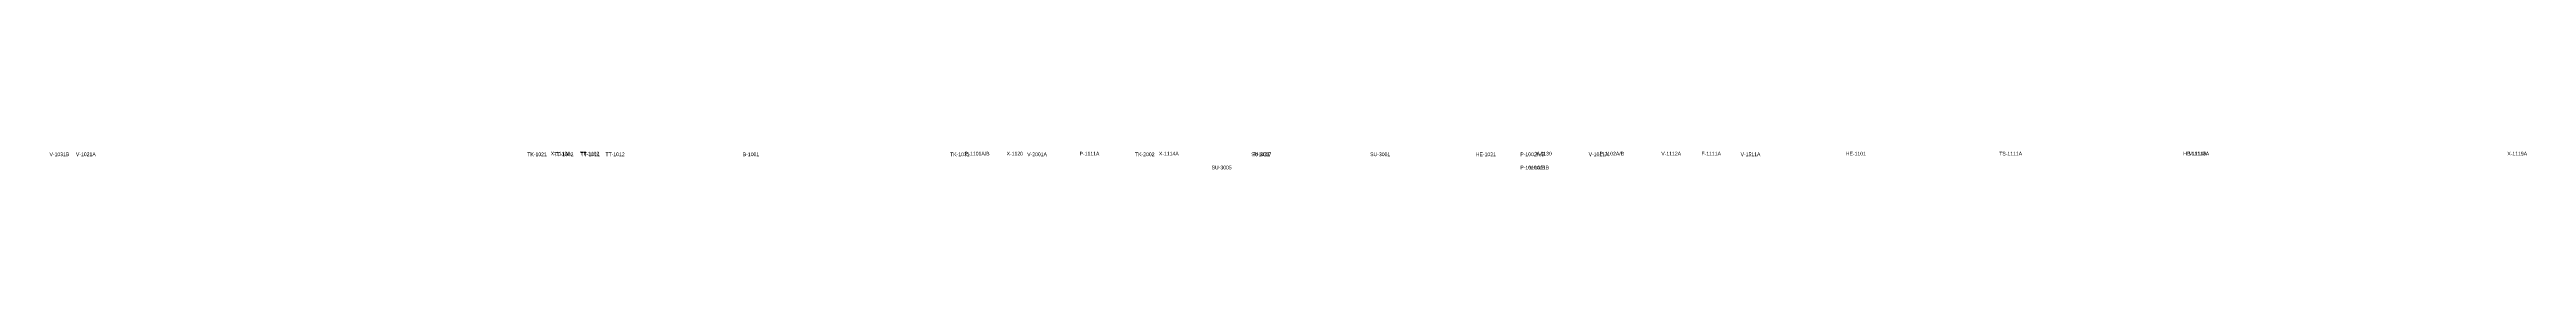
# Model space of a CAD drawing. Header units: metres. Extents: x 0 to 2536, y 0 to 1695.
# Drawn here: x 141 to 1823, y 1683 to 1695 of the extents above; entities that cross this region are included whole.
import ezdxf

# ---------------------------------------------------------------- set-up
doc = ezdxf.new("R2010")
doc.units = ezdxf.units.M
doc.layers.add('REVIEW', color=1, linetype='Continuous')

msp = doc.modelspace()

# ---------------------------------------------------------------- texts
at = {"layer": 'REVIEW', "char_height": 2.5, "attachment_point": 1}
for s, insert in [('V-1031B', (140.75, 1694.13)), ('V-1021A', (158.69, 1694.13)), ('TK-1021', (465.19, 1694.13)), ('X-1113A', (481.18, 1694.61)), ('TT-1002', (483.49, 1694.13)), ('TT-1102', (500.98, 1694.61)), ('TT-1011', (501.44, 1694.13)), ('TT-1012', (518.26, 1694.13)), ('B-1001', (611.52, 1694.13)), ('TK-1031', (752.27, 1694.13)), ('P-1101A/B', (762.39, 1694.61)), ('X-1120', (790.65, 1694.61)), ('V-2001A', (804.62, 1694.13)), ('P-1111A', (840.24, 1694.61)), ('TK-2002', (877.87, 1694.13)), ('X-1114A', (894.1, 1694.61)), ('SU-3005', (929.87, 1685.15)), ('SU-3007', (956.78, 1694.13)), ('P-1021', (958.29, 1694.13)), ('SU-3001', (1037.52, 1694.13)), ('HE-1021', (1109.29, 1694.13)), ('P-1002A/B', (1139.49, 1694.13)), ('P-1010A/B', (1139.49, 1685.15)), ('V-1011B', (1145.53, 1685.15)), ('X-1130', (1149.71, 1694.61)), ('V-1011A', (1185.9, 1694.13)), ('P-1102A/B', (1193.26, 1694.61)), ('V-1112A', (1235.21, 1694.61)), ('F-1111A', (1262.49, 1694.61)), ('V-1511A', (1289.07, 1694.13)), ('HE-1101', (1360.52, 1694.61)), ('TS-1111A', (1464.69, 1694.61)), ('HE-1114A', (1589.65, 1694.61)), ('M-1115A', (1593.2, 1694.61)), ('X-1119A', (1809.7, 1694.61))]:
    msp.add_mtext(s, dxfattribs=dict(at, insert=insert))

doc.saveas('drawing.dxf')
